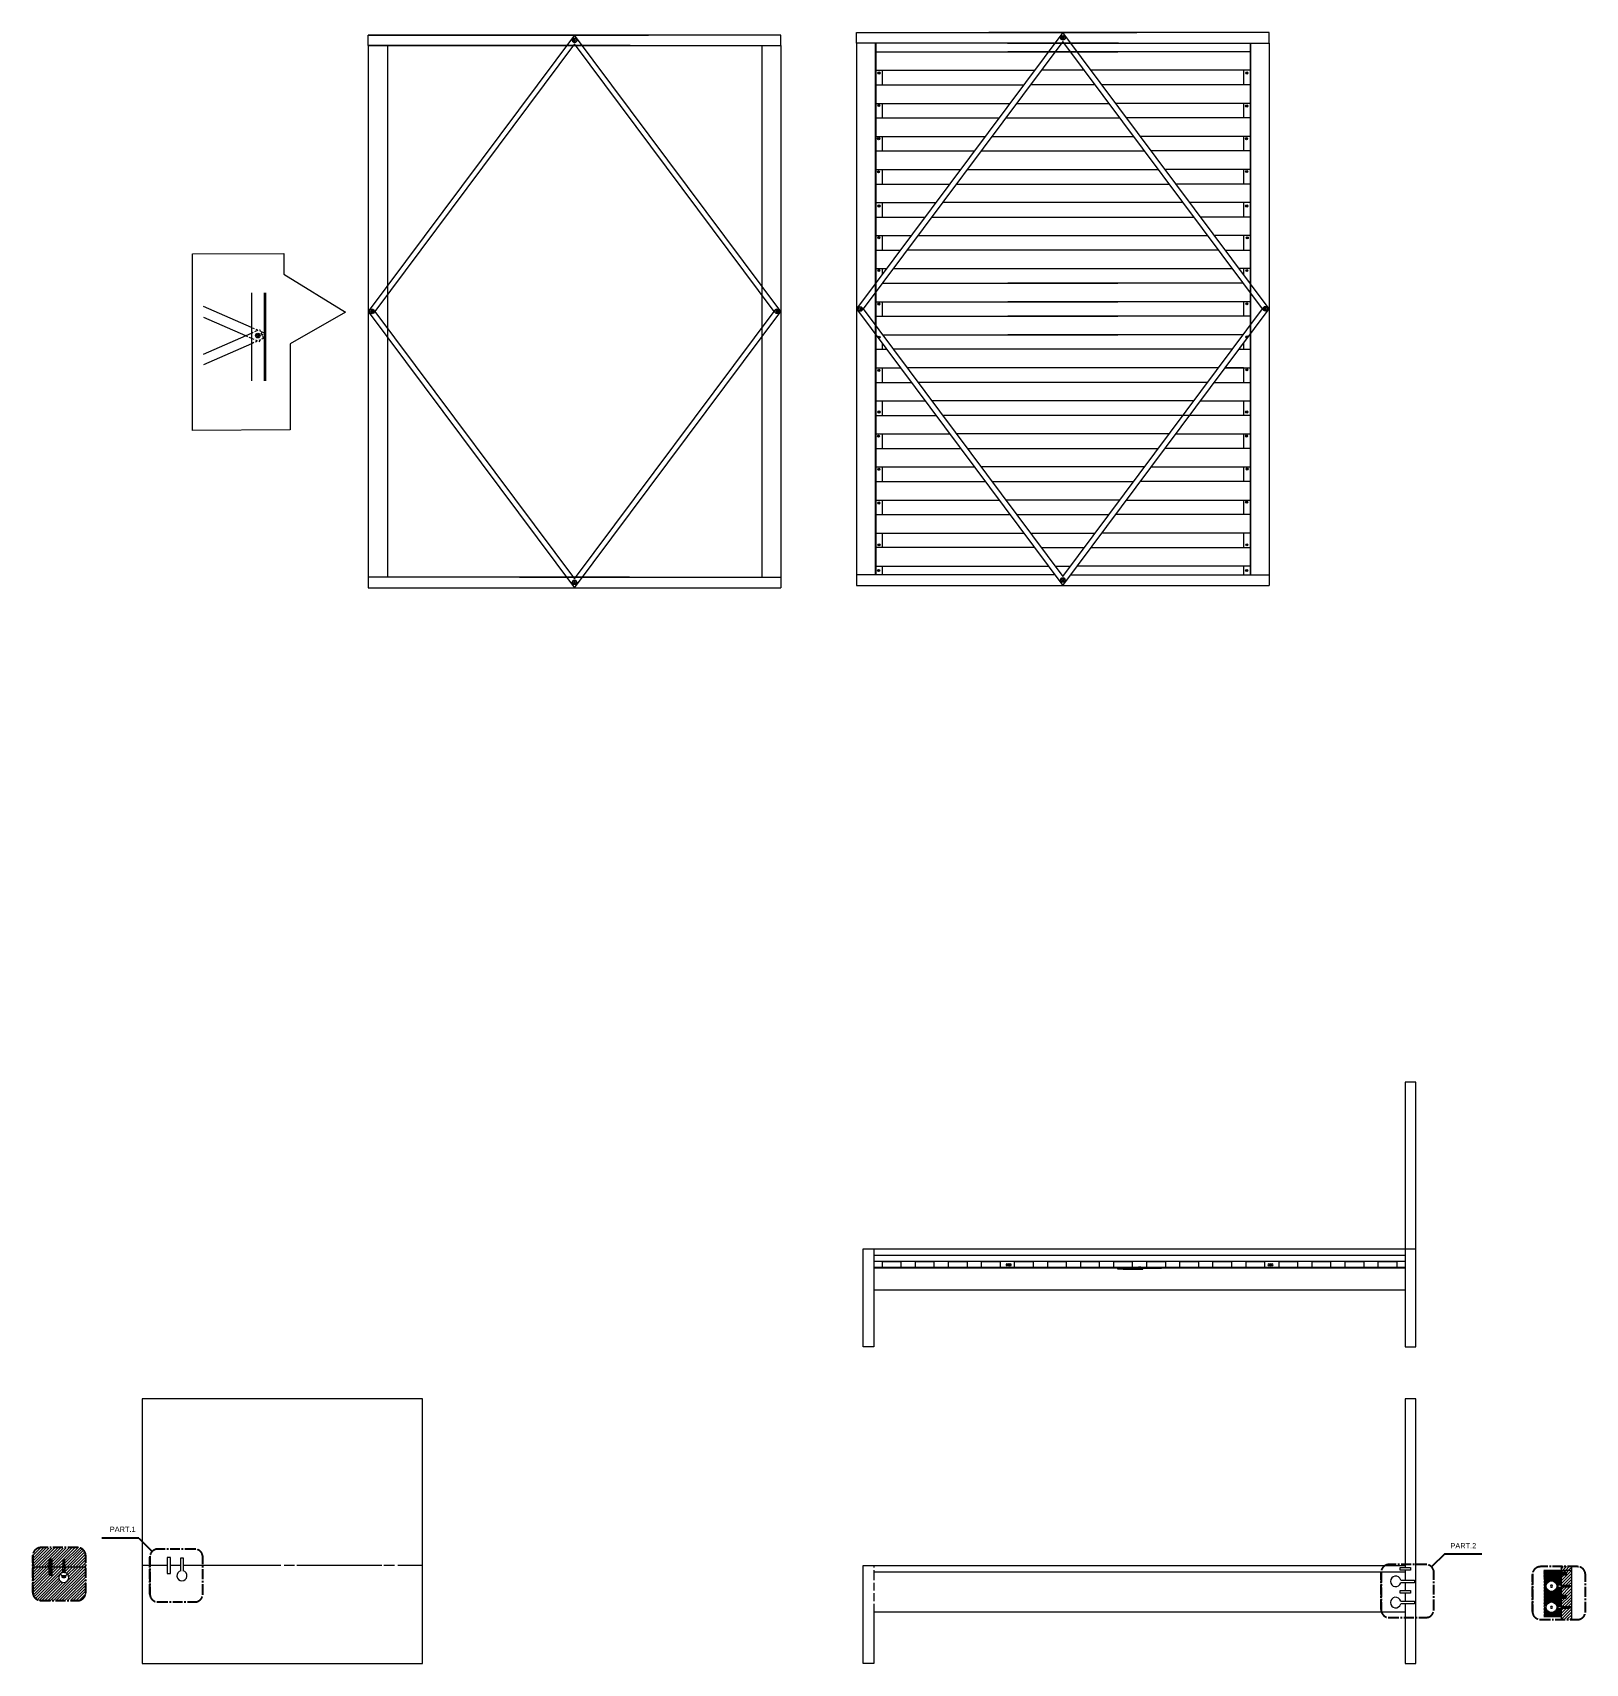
# Model space of a CAD drawing. Header units: millimetres. Extents: x -1335 to 2991, y -7 to 1980.
# Drawn here: x 2404 to 2991, y -7 to 610 of the extents above; entities that cross this region are included whole.
import ezdxf
from ezdxf.enums import TextEntityAlignment as Align

# ---------------------------------------------------------------- set-up
doc = ezdxf.new("R2010")
doc.units = ezdxf.units.MM
doc.linetypes.add('CENTER2', pattern=[1.125, 0.75, -0.125, 0.125, -0.125])
doc.linetypes.add('JIS_02_0.7', pattern=[1.35, 0.75, -0.6])
doc.layers.get('0').update_dxf_attribs({"color": 8})
doc.layers.add('A-SECT A-MCUT', color=7, linetype='Continuous', lineweight=35)
for name, color, linetype in [('campitura', 252, 'Continuous'), ('Campiture', 1, 'Continuous'), ('Struttura letto', 6, 'Continuous'), ('Vano viti', 4, 'Continuous'), ('Viti', 6, 'Continuous')]:
    doc.layers.add(name, color=color, linetype=linetype)
doc.styles.add('ARIAL', font='Arial.ttf')

# ---------------------------------------------------------------- blocks, each defined once
blk = doc.blocks.new('117327')
for p, q in [((40.06, 254.75), (40.08, 254.77)), ((40.08, 254.77), (40.08, 253.87)), ((40.28, 254.47), (40.23, 254.52)), ((40.23, 254.52), (40.23, 254.51)), ((40.24, 254.17), (40.23, 254.29)), ((40.23, 254.15), (40.24, 254.17)), ((40.24, 254.17), (40.29, 254.12)), ((40.3, 254.52), (40.28, 254.47)), ((40.31, 254.17), (40.28, 254.47)), ((40.29, 254.12), (40.31, 254.17)), ((40.35, 254.47), (40.3, 254.52)), ((40.31, 254.17), (40.36, 254.12)), ((40.37, 254.52), (40.35, 254.47)), ((40.38, 254.17), (40.35, 254.47)), ((40.36, 254.12), (40.38, 254.17)), ((40.42, 254.47), (40.37, 254.52)), ((40.38, 254.17), (40.43, 254.12)), ((40.44, 254.52), (40.42, 254.47)), ((40.45, 254.17), (40.42, 254.47)), ((40.43, 254.12), (40.45, 254.17)), ((40.49, 254.47), (40.44, 254.52)), ((40.45, 254.17), (40.5, 254.12)), ((40.51, 254.52), (40.49, 254.47)), ((40.52, 254.17), (40.49, 254.47)), ((40.5, 254.12), (40.52, 254.17)), ((40.56, 254.47), (40.51, 254.52)), ((40.52, 254.17), (40.57, 254.12)), ((40.58, 254.52), (40.56, 254.47)), ((40.59, 254.17), (40.56, 254.47)), ((40.57, 254.12), (40.59, 254.17)), ((40.63, 254.47), (40.58, 254.52)), ((40.59, 254.17), (40.64, 254.12)), ((40.65, 254.52), (40.63, 254.47)), ((40.66, 254.17), (40.63, 254.47)), ((40.64, 254.12), (40.66, 254.17)), ((40.7, 254.47), (40.65, 254.52)), ((40.66, 254.17), (40.71, 254.12)), ((40.72, 254.52), (40.7, 254.47)), ((40.73, 254.17), (40.7, 254.47)), ((40.71, 254.12), (40.73, 254.17)), ((40.77, 254.47), (40.72, 254.52)), ((40.73, 254.17), (40.78, 254.12)), ((40.8, 254.17), (40.77, 254.47)), ((40.77, 254.47), (40.8, 254.47)), ((40.78, 254.12), (40.8, 254.17)), ((40.8, 254.17), (40.8, 254.17)), ((40.83, 254.45), (40.83, 254.2))]:
    blk.add_line(p, q)
blk.add_lwpolyline([(40.08, 254.77), (40.2, 254.77, -0.414214), (40.23, 254.74), (40.23, 253.9, -0.414214), (40.2, 253.87), (40.08, 253.87), (40.06, 253.89, -0.198912), (40.03, 253.96), (40.03, 254.68)], format="xyb")
for centre, radius, start, end in [((40.13, 254.68), 0.1, 135, 180), ((40.8, 254.45), 0.025, 0, 90), ((40.8, 254.2), 0.025, 270, 0)]:
    blk.add_arc(centre, radius, start, end)
blk = doc.blocks.new('*U167')
blk.add_lwpolyline([(-0.02, 0.1), (-0.02, 0.25), (0.03, 0.1), (0.14, -0.5), (0.14, -0.65), (0.09, -0.5), (-0.02, 0.1)])
blk = doc.blocks.new('*U168')
at = {"layer": 'Viti', "color": 0, "linetype": 'ByBlock', "lineweight": -2, "transparency": 16777216}
for p in [(42.38, 270.66), (42.69, 270.66), (42.99, 270.66), (43.3, 270.66), (43.61, 270.66), (43.91, 270.66), (44.22, 270.66), (44.53, 270.66), (44.83, 270.66)]:
    blk.add_blockref('*U167', p, dxfattribs=at)
blk = doc.blocks.new('*U165')
blk.add_lwpolyline([(-0.02, 0.1), (-0.02, 0.25), (0.03, 0.1), (0.14, -0.5), (0.14, -0.65), (0.09, -0.5), (-0.02, 0.1)])
blk = doc.blocks.new('*U166')
at = {"layer": 'Viti', "color": 0, "linetype": 'ByBlock', "lineweight": -2, "transparency": 16777216}
for p in [(42.38, 270.66), (42.69, 270.66), (42.99, 270.66), (43.3, 270.66), (43.61, 270.66), (43.91, 270.66), (44.22, 270.66), (44.53, 270.66), (44.83, 270.66)]:
    blk.add_blockref('*U165', p, dxfattribs=at)
blk = doc.blocks.new('101359')
for p, q in [((40.25, 264.26), (40.25, 265.24)), ((43.85, 265.24), (43.85, 264.26)), ((43.65, 265.15), (40.45, 265.15)), ((43.65, 264.95), (40.45, 264.95)), ((43.65, 264.75), (40.45, 264.75)), ((43.65, 264.55), (40.45, 264.55)), ((43.65, 264.35), (40.45, 264.35))]:
    blk.add_line(p, q)
blk.add_lwpolyline([(44.05, 265, 0.198912), (44.02, 265.08), (43.88, 265.22, 0.198932), (43.81, 265.25), (40.29, 265.25, 0.198544), (40.22, 265.22), (40.08, 265.08, 0.199261), (40.05, 265), (40.05, 264.49, 0.198038), (40.08, 264.42), (40.22, 264.28, 0.199807), (40.29, 264.25), (43.81, 264.25, 0.198893), (43.88, 264.28), (44.02, 264.42, 0.198912), (44.05, 264.49), (44.05, 265)], format="xyb")
blk = doc.blocks.new('*U169')
blk.add_lwpolyline([(-0.01, 0.05), (0, 0.15), (0.04, 0.05), (0.13, -0.45), (0.13, -0.55), (0.08, -0.45), (-0.01, 0.05)])
blk = doc.blocks.new('*U170')
at = {"layer": 'Viti', "color": 0, "linetype": 'ByBlock', "lineweight": -2, "transparency": 16777216}
for p in [(42.38, 270.66), (42.76, 270.66), (43.15, 270.66), (43.53, 270.66), (43.91, 270.66), (44.3, 270.66), (44.68, 270.66)]:
    blk.add_blockref('*U169', p, dxfattribs=at)
blk = doc.blocks.new('101367')
for p, q in [((40.33, 268.19), (40.33, 267.01)), ((40.53, 268), (45.73, 268)), ((40.53, 267.8), (45.73, 267.8)), ((40.53, 267.6), (45.73, 267.6)), ((40.53, 267.4), (45.73, 267.4)), ((40.53, 267.2), (45.73, 267.2)), ((45.93, 268.19), (45.93, 267.01))]:
    blk.add_line(p, q)
blk.add_lwpolyline([(40.3, 268.17), (40.19, 268.06, 0.198912), (40.13, 267.92), (40.13, 267.28, 0.198912), (40.19, 267.14), (40.3, 267.03, 0.198912), (40.37, 267), (45.89, 267, 0.198912), (45.96, 267.03), (46.07, 267.14, 0.198912), (46.13, 267.28), (46.13, 267.92, 0.198912), (46.07, 268.06), (45.96, 268.17, 0.198912), (45.89, 268.2), (40.37, 268.2, 0.198912)], format="xyb", close=True)
blk = doc.blocks.new('114254')
for p, q in [((40.13, 245.68), (40.13, 244.18)), ((40.63, 245.68), (40.13, 245.68)), ((40.13, 245.3), (40.63, 245.3)), ((40.13, 244.55), (40.63, 244.55)), ((40.13, 244.18), (40.63, 244.18)), ((40.63, 245.73), (40.63, 244.13)), ((40.63, 244.18), (40.63, 245.68)), ((40.73, 245.83), (40.73, 244.03)), ((40.73, 245.83), (40.73, 245.83)), ((40.73, 244.03), (40.73, 244.03))]:
    blk.add_line(p, q)
for centre, start, end in [((40.73, 245.73), 90, 180), ((40.73, 244.13), 180, 270)]:
    blk.add_arc(centre, 0.1, start, end)

msp = doc.modelspace()

# ---------------------------------------------------------------- hatches: boundary and pattern name
at = {"layer": 'Campiture'}
h = msp.add_hatch(dxfattribs=at)
h.set_pattern_fill('ANSI31', color=256, scale=0.125)
h.set_pattern_definition([(45, (2403.483, -982.17568), (-0.280633, 0.280633), [])])
h.paths.add_polyline_path([(2975.57, 25.61), (2975.57, 23.73), (2975.57, 20.19), (2975.57, 10.61), (2982.07, 10.61), (2982.07, 13.58), (2980.35, 13.58, -0.875292), (2976.42, 14.11, -0.875292), (2980.35, 14.63), (2982.07, 14.63), (2982.07, 17.61), (2980.27, 17.61), (2980.07, 17.81), (2980.07, 18.41), (2980.27, 18.61), (2982.07, 18.61), (2982.07, 21.58), (2980.35, 21.58, -0.875292), (2976.42, 22.11, -0.875292), (2980.35, 22.63), (2982.07, 22.63), (2982.07, 25.61)])

# ---------------------------------------------------------------- linework, layer by layer
for p, q in [((2530.96, 604.63), (2530.96, 608.63)), ((2530.96, 608.63), (2636.96, 608.63)), ((2686.96, 608.63), (2530.96, 608.63)), ((2608.96, 608.63), (2530.96, 504.13)), ((2629.96, 604.63), (2530.96, 604.63)), ((2530.96, 604.63), (2530.96, 403.63)), ((2530.96, 604.63), (2686.96, 604.63)), ((2608.96, 605.29), (2533.46, 504.13)), ((2538.16, 604.63), (2538.16, 403.63)), ((2686.96, 504.13), (2608.96, 608.63)), ((2684.47, 504.13), (2608.96, 605.29)), ((2679.76, 604.63), (2679.76, 403.63)), ((2686.96, 604.63), (2686.96, 608.63)), ((2686.96, 604.63), (2686.96, 403.63)), ((2715.64, 605.54), (2715.64, 609.54)), ((2715.64, 609.54), (2821.64, 609.54)), ((2793.64, 609.54), (2715.64, 505.04)), ((2814.64, 605.54), (2715.64, 605.54)), ((2715.64, 605.54), (2715.64, 404.54)), ((2793.64, 606.2), (2718.14, 505.04)), ((2722.64, 605.54), (2722.64, 404.54)), ((2722.84, 605.54), (2722.84, 404.54)), ((2871.64, 609.54), (2765.64, 609.54)), ((2772.64, 605.54), (2871.64, 605.54)), ((2871.64, 505.04), (2793.64, 609.54)), ((2869.14, 505.04), (2793.64, 606.2)), ((2864.44, 605.54), (2864.44, 404.54)), ((2864.64, 605.54), (2864.64, 404.54)), ((2871.64, 605.54), (2871.64, 609.54)), ((2871.64, 605.54), (2871.64, 404.54)), ((2722.84, 602.29), (2814.44, 602.29)), ((2864.44, 602.29), (2772.84, 602.29)), ((2722.84, 595.29), (2783, 595.29)), ((2725.34, 595.29), (2725.34, 589.79)), ((2801.78, 595.29), (2785.5, 595.29)), ((2864.44, 595.29), (2804.28, 595.29)), ((2861.94, 595.29), (2861.94, 589.79)), ((2722.84, 589.79), (2778.9, 589.79)), ((2805.89, 589.79), (2781.39, 589.79)), ((2864.44, 589.79), (2808.38, 589.79)), ((2722.84, 582.79), (2773.67, 582.79)), ((2725.34, 582.79), (2725.34, 577.29)), ((2776.17, 582.79), (2811.11, 582.79)), ((2864.44, 582.79), (2813.61, 582.79)), ((2861.94, 582.79), (2861.94, 577.29)), ((2722.84, 577.29), (2769.57, 577.29)), ((2772.06, 577.29), (2815.22, 577.29)), ((2864.44, 577.29), (2817.71, 577.29)), ((2722.84, 570.29), (2764.34, 570.29)), ((2725.34, 570.29), (2725.34, 564.79)), ((2766.84, 570.29), (2820.44, 570.29)), ((2864.44, 570.29), (2822.94, 570.29)), ((2861.94, 570.29), (2861.94, 564.79)), ((2722.84, 564.79), (2760.24, 564.79)), ((2762.73, 564.79), (2824.55, 564.79)), ((2864.44, 564.79), (2827.04, 564.79)), ((2722.84, 557.79), (2755.01, 557.79)), ((2725.34, 557.79), (2725.34, 552.29)), ((2757.51, 557.79), (2829.77, 557.79)), ((2864.44, 557.79), (2832.27, 557.79)), ((2861.94, 557.79), (2861.94, 552.29)), ((2722.84, 552.29), (2750.91, 552.29)), ((2753.4, 552.29), (2833.88, 552.29)), ((2864.44, 552.29), (2836.37, 552.29)), ((2722.84, 545.29), (2745.68, 545.29)), ((2725.34, 545.29), (2725.34, 539.79)), ((2839.1, 545.29), (2748.18, 545.29)), ((2864.44, 545.29), (2841.6, 545.29)), ((2861.94, 545.29), (2861.94, 539.79)), ((2722.84, 539.79), (2741.58, 539.79)), ((2744.07, 539.79), (2843.21, 539.79)), ((2864.44, 539.79), (2845.7, 539.79)), ((2722.84, 532.79), (2736.35, 532.79)), ((2725.34, 532.79), (2725.34, 527.29)), ((2738.85, 532.79), (2848.43, 532.79)), ((2864.44, 532.79), (2850.93, 532.79)), ((2861.94, 532.79), (2861.94, 527.29)), ((2464.41, 525.86), (2498.96, 526.01)), ((2464.43, 459.12), (2464.41, 525.86)), ((2498.96, 526.01), (2498.99, 518.26)), ((2722.84, 527.29), (2732.25, 527.29)), ((2852.54, 527.29), (2734.74, 527.29)), ((2855.03, 527.29), (2864.44, 527.29)), ((2498.99, 518.26), (2522.37, 503.88)), ((2722.84, 520.29), (2727.02, 520.29)), ((2725.34, 520.29), (2725.34, 518.04)), ((2729.52, 520.29), (2857.76, 520.29)), ((2864.44, 520.29), (2860.26, 520.29)), ((2861.94, 520.29), (2861.94, 518.04)), ((2725.41, 514.79), (2814.44, 514.79)), ((2861.87, 514.79), (2772.84, 514.79)), ((2486.75, 511.11), (2486.75, 477.91)), ((2491.62, 511.11), (2491.62, 477.91)), ((2492.01, 511.11), (2492.01, 477.91)), ((2722.84, 507.79), (2814.44, 507.79)), ((2725.34, 507.79), (2725.34, 502.29)), ((2864.44, 507.79), (2772.84, 507.79)), ((2861.94, 507.79), (2861.94, 502.29)), ((2522.37, 503.88), (2501.39, 491.9)), ((2530.96, 504.13), (2608.96, 399.63)), ((2533.46, 504.13), (2608.96, 402.98)), ((2608.96, 399.63), (2686.96, 504.13)), ((2608.96, 402.98), (2684.47, 504.13)), ((2715.64, 505.04), (2793.64, 400.54)), ((2718.14, 505.04), (2793.64, 403.89)), ((2722.84, 502.29), (2814.44, 502.29)), ((2864.44, 502.29), (2772.84, 502.29)), ((2793.64, 400.54), (2871.64, 505.04)), ((2793.64, 403.89), (2869.14, 505.04)), ((2725.41, 495.29), (2814.44, 495.29)), ((2861.87, 495.29), (2772.84, 495.29)), ((2501.39, 491.9), (2501.39, 459.29)), ((2722.84, 489.79), (2727.02, 489.79)), ((2725.34, 492.05), (2725.34, 489.79)), ((2857.76, 489.79), (2729.52, 489.79)), ((2860.26, 489.79), (2864.64, 489.79)), ((2861.94, 492.05), (2861.94, 489.79)), ((2722.84, 482.79), (2732.25, 482.79)), ((2725.34, 482.79), (2725.34, 477.29)), ((2852.54, 482.79), (2734.74, 482.79)), ((2861.94, 482.79), (2855.03, 482.79)), ((2855.03, 482.79), (2864.44, 482.79)), ((2861.94, 482.79), (2861.94, 477.29)), ((2722.84, 477.29), (2736.35, 477.29)), ((2848.43, 477.29), (2738.85, 477.29)), ((2850.93, 477.29), (2864.44, 477.29)), ((2722.84, 470.29), (2741.58, 470.29)), ((2725.34, 470.29), (2725.34, 464.79)), ((2843.21, 470.29), (2744.07, 470.29)), ((2845.7, 470.29), (2864.44, 470.29)), ((2861.94, 470.29), (2861.94, 464.79)), ((2722.84, 464.79), (2745.68, 464.79)), ((2864.44, 464.79), (2748.18, 464.79)), ((2501.39, 459.29), (2464.43, 459.12)), ((2722.84, 457.79), (2750.91, 457.79)), ((2725.34, 457.79), (2725.34, 452.29)), ((2833.88, 457.79), (2753.4, 457.79)), ((2836.37, 457.79), (2864.44, 457.79)), ((2861.94, 457.79), (2861.94, 452.29)), ((2722.84, 452.29), (2755.01, 452.29)), ((2757.51, 452.29), (2829.77, 452.29)), ((2864.44, 452.29), (2832.27, 452.29)), ((2722.84, 445.29), (2760.24, 445.29)), ((2725.34, 445.29), (2725.34, 439.79)), ((2824.55, 445.29), (2762.73, 445.29)), ((2827.04, 445.29), (2864.44, 445.29)), ((2861.94, 445.29), (2861.94, 439.79)), ((2722.84, 439.79), (2764.34, 439.79)), ((2766.84, 439.79), (2820.44, 439.79)), ((2864.44, 439.79), (2822.94, 439.79)), ((2722.84, 432.79), (2769.57, 432.79)), ((2725.34, 432.79), (2725.34, 427.29)), ((2815.22, 432.79), (2772.06, 432.79)), ((2817.71, 432.79), (2864.44, 432.79)), ((2861.94, 432.79), (2861.94, 427.29)), ((2722.84, 427.29), (2773.67, 427.29)), ((2776.17, 427.29), (2811.11, 427.29)), ((2864.44, 427.29), (2813.61, 427.29)), ((2722.84, 420.29), (2778.9, 420.29)), ((2725.34, 420.29), (2725.34, 414.79)), ((2781.39, 420.29), (2805.89, 420.29)), ((2864.44, 420.29), (2808.38, 420.29)), ((2861.94, 420.29), (2861.94, 414.79)), ((2783, 414.79), (2722.84, 414.79)), ((2785.5, 414.79), (2801.78, 414.79)), ((2804.28, 414.79), (2864.44, 414.79)), ((2861.94, 414.79), (2864.44, 414.79)), ((2722.84, 407.79), (2788.23, 407.79)), ((2725.34, 407.79), (2725.34, 404.54)), ((2790.72, 407.79), (2796.56, 407.79)), ((2864.44, 407.79), (2799.05, 407.79)), ((2861.94, 407.79), (2861.94, 404.54)), ((2530.96, 403.63), (2530.96, 399.63)), ((2629.76, 403.63), (2530.96, 403.63)), ((2588.16, 403.63), (2686.96, 403.63)), ((2686.96, 403.63), (2686.96, 399.63)), ((2715.64, 404.54), (2715.64, 400.54)), ((2790.65, 404.54), (2715.64, 404.54)), ((2796.63, 404.54), (2871.64, 404.54)), ((2871.64, 404.54), (2871.64, 400.54)), ((2530.96, 399.63), (2686.96, 399.63)), ((2715.64, 400.54), (2871.64, 400.54)), ((2923.14, 149.63), (2927.14, 149.63)), ((2923.14, 144.88), (2722.14, 144.88)), ((2923.14, 142.58), (2722.14, 142.58)), ((2923.14, 142.38), (2722.14, 142.38)), ((2816.45, 142.18), (2821.46, 142.18)), ((2722.14, 134.13), (2923.14, 134.13)), ((2982.07, 28.11), (2986.07, 28.11)), ((2722.14, 12.4), (2923.14, 12.4)), ((2975.57, 10.61), (2982.07, 10.61))]:
    msp.add_line(p, q)
for points in [[(2609.08, 606.3), (2609.08, 606.54, -0.414214), (2609.1, 606.56), (2609.34, 606.56, 0.414214), (2609.36, 606.58), (2609.36, 606.73, 0.414214), (2609.34, 606.75), (2609.1, 606.75, -0.414214), (2609.08, 606.77), (2609.08, 607.01, 0.414214), (2609.06, 607.03), (2608.9, 607.03, 0.414214), (2608.88, 607.01), (2608.88, 606.77, -0.414214), (2608.87, 606.75), (2608.62, 606.75, 0.414214), (2608.6, 606.73), (2608.6, 606.58, 0.414214), (2608.62, 606.56), (2608.87, 606.56, -0.414214), (2608.88, 606.54), (2608.88, 606.3, 0.414214), (2608.9, 606.28), (2609.06, 606.28, 0.414214)], [(2793.76, 607.21), (2793.76, 607.45, -0.414214), (2793.77, 607.47), (2794.02, 607.47, 0.414214), (2794.04, 607.49), (2794.04, 607.64, 0.414214), (2794.02, 607.66), (2793.77, 607.66, -0.414214), (2793.76, 607.68), (2793.76, 607.92, 0.414214), (2793.74, 607.94), (2793.58, 607.94, 0.414214), (2793.56, 607.92), (2793.56, 607.68, -0.414214), (2793.54, 607.66), (2793.3, 607.66, 0.414214), (2793.28, 607.64), (2793.28, 607.49, 0.414214), (2793.3, 607.47), (2793.54, 607.47, -0.414214), (2793.56, 607.45), (2793.56, 607.21, 0.414214), (2793.58, 607.19), (2793.74, 607.19, 0.414214)], [(2724.14, 543.77), (2724.14, 543.89, -0.414214), (2724.15, 543.9), (2724.27, 543.9, 0.414214), (2724.28, 543.91), (2724.28, 543.99, 0.414214), (2724.27, 544), (2724.15, 544, -0.414214), (2724.14, 544.01), (2724.14, 544.14, 0.414214), (2724.13, 544.15), (2724.05, 544.15, 0.414214), (2724.04, 544.14), (2724.04, 544.01, -0.414214), (2724.03, 544), (2723.91, 544, 0.414214), (2723.9, 543.99), (2723.9, 543.91, 0.414214), (2723.91, 543.9), (2724.03, 543.9, -0.414214), (2724.04, 543.89), (2724.04, 543.77, 0.414214), (2724.05, 543.76), (2724.13, 543.76, 0.414214)], [(2863.14, 543.77), (2863.14, 543.89, 0.414214), (2863.13, 543.9), (2863.01, 543.9, -0.414214), (2863, 543.91), (2863, 543.99, -0.414214), (2863.01, 544), (2863.13, 544, 0.414214), (2863.14, 544.01), (2863.14, 544.14, -0.414214), (2863.15, 544.15), (2863.23, 544.15, -0.414214), (2863.24, 544.14), (2863.24, 544.01, 0.414214), (2863.25, 544), (2863.37, 544, -0.414214), (2863.38, 543.99), (2863.38, 543.91, -0.414214), (2863.37, 543.9), (2863.25, 543.9, 0.414214), (2863.24, 543.89), (2863.24, 543.77, -0.414214), (2863.23, 543.76), (2863.15, 543.76, -0.414214)], [(2532.46, 503.76), (2532.46, 504, -0.414214), (2532.48, 504.02), (2532.72, 504.02, 0.414214), (2532.74, 504.04), (2532.74, 504.19, 0.414214), (2532.72, 504.21), (2532.48, 504.21, -0.414214), (2532.46, 504.23), (2532.46, 504.47, 0.414214), (2532.44, 504.49), (2532.28, 504.49, 0.414214), (2532.26, 504.47), (2532.26, 504.23, -0.414214), (2532.24, 504.21), (2532, 504.21, 0.414214), (2531.98, 504.19), (2531.98, 504.04, 0.414214), (2532, 504.02), (2532.24, 504.02, -0.414214), (2532.26, 504), (2532.26, 503.76, 0.414214), (2532.28, 503.74), (2532.44, 503.74, 0.414214)], [(2685.62, 503.83), (2685.62, 504.08, -0.414214), (2685.64, 504.1), (2685.88, 504.1, 0.414214), (2685.9, 504.11), (2685.9, 504.27, 0.414214), (2685.88, 504.29), (2685.64, 504.29, -0.414214), (2685.62, 504.31), (2685.62, 504.55, 0.414214), (2685.6, 504.57), (2685.44, 504.57, 0.414214), (2685.42, 504.55), (2685.42, 504.31, -0.414214), (2685.4, 504.29), (2685.16, 504.29, 0.414214), (2685.14, 504.27), (2685.14, 504.11, 0.414214), (2685.16, 504.1), (2685.4, 504.1, -0.414214), (2685.42, 504.08), (2685.42, 503.83, 0.414214), (2685.44, 503.82), (2685.6, 503.82, 0.414214)], [(2717.13, 504.67), (2717.13, 504.91, -0.414214), (2717.15, 504.93), (2717.4, 504.93, 0.414214), (2717.41, 504.95), (2717.41, 505.1, 0.414214), (2717.4, 505.12), (2717.15, 505.12, -0.414214), (2717.13, 505.14), (2717.13, 505.38, 0.414214), (2717.12, 505.4), (2716.96, 505.4, 0.414214), (2716.94, 505.38), (2716.94, 505.14, -0.414214), (2716.92, 505.12), (2716.68, 505.12, 0.414214), (2716.66, 505.1), (2716.66, 504.95, 0.414214), (2716.68, 504.93), (2716.92, 504.93, -0.414214), (2716.94, 504.91), (2716.94, 504.67, 0.414214), (2716.96, 504.65), (2717.12, 504.65, 0.414214)], [(2870.29, 504.75), (2870.29, 504.99, -0.414214), (2870.31, 505.01), (2870.55, 505.01, 0.414214), (2870.57, 505.03), (2870.57, 505.18, 0.414214), (2870.55, 505.2), (2870.31, 505.2, -0.414214), (2870.29, 505.22), (2870.29, 505.46, 0.414214), (2870.27, 505.48), (2870.12, 505.48, 0.414214), (2870.1, 505.46), (2870.1, 505.22, -0.414214), (2870.08, 505.2), (2869.84, 505.2, 0.414214), (2869.82, 505.18), (2869.82, 505.03, 0.414214), (2869.84, 505.01), (2870.08, 505.01, -0.414214), (2870.1, 504.99), (2870.1, 504.75, 0.414214), (2870.12, 504.73), (2870.27, 504.73, 0.414214)], [(2489.28, 494.62), (2489.28, 494.86, -0.414214), (2489.3, 494.88), (2489.54, 494.88, 0.414214), (2489.56, 494.9), (2489.56, 495.06, 0.414214), (2489.54, 495.08), (2489.3, 495.08, -0.414214), (2489.28, 495.1), (2489.28, 495.34, 0.414214), (2489.26, 495.36), (2489.11, 495.36, 0.414214), (2489.09, 495.34), (2489.09, 495.1, -0.414214), (2489.07, 495.08), (2488.82, 495.08, 0.414214), (2488.81, 495.06), (2488.81, 494.9, 0.414214), (2488.82, 494.88), (2489.07, 494.88, -0.414214), (2489.09, 494.86), (2489.09, 494.62, 0.414214), (2489.11, 494.6), (2489.26, 494.6, 0.414214)], [(2724.14, 465.95), (2724.14, 466.08, -0.414214), (2724.15, 466.09), (2724.27, 466.09, 0.414214), (2724.28, 466.1), (2724.28, 466.18, 0.414214), (2724.27, 466.19), (2724.15, 466.19, -0.414214), (2724.14, 466.2), (2724.14, 466.32, 0.414214), (2724.13, 466.33), (2724.05, 466.33, 0.414214), (2724.04, 466.32), (2724.04, 466.2, -0.414214), (2724.03, 466.19), (2723.91, 466.19, 0.414214), (2723.9, 466.18), (2723.9, 466.1, 0.414214), (2723.91, 466.09), (2724.03, 466.09, -0.414214), (2724.04, 466.08), (2724.04, 465.95, 0.414214), (2724.05, 465.94), (2724.13, 465.94, 0.414214)], [(2863.14, 465.95), (2863.14, 466.08, 0.414214), (2863.13, 466.09), (2863.01, 466.09, -0.414214), (2863, 466.1), (2863, 466.18, -0.414214), (2863.01, 466.19), (2863.13, 466.19, 0.414214), (2863.14, 466.2), (2863.14, 466.32, -0.414214), (2863.15, 466.33), (2863.23, 466.33, -0.414214), (2863.24, 466.32), (2863.24, 466.2, 0.414214), (2863.25, 466.19), (2863.37, 466.19, -0.414214), (2863.38, 466.18), (2863.38, 466.1, -0.414214), (2863.37, 466.09), (2863.25, 466.09, 0.414214), (2863.24, 466.08), (2863.24, 465.95, -0.414214), (2863.23, 465.94), (2863.15, 465.94, -0.414214)], [(2609.03, 401.32), (2609.03, 401.56, -0.414214), (2609.05, 401.58), (2609.29, 401.58, 0.414214), (2609.31, 401.6), (2609.31, 401.75, 0.414214), (2609.29, 401.77), (2609.05, 401.77, -0.414214), (2609.03, 401.79), (2609.03, 402.03, 0.414214), (2609.01, 402.05), (2608.86, 402.05, 0.414214), (2608.84, 402.03), (2608.84, 401.79, -0.414214), (2608.82, 401.77), (2608.58, 401.77, 0.414214), (2608.56, 401.75), (2608.56, 401.6, 0.414214), (2608.58, 401.58), (2608.82, 401.58, -0.414214), (2608.84, 401.56), (2608.84, 401.32, 0.414214), (2608.86, 401.3), (2609.01, 401.3, 0.414214)], [(2793.71, 402.23), (2793.71, 402.47, -0.414214), (2793.73, 402.49), (2793.97, 402.49, 0.414214), (2793.99, 402.51), (2793.99, 402.67, 0.414214), (2793.97, 402.69), (2793.73, 402.69, -0.414214), (2793.71, 402.71), (2793.71, 402.95, 0.414214), (2793.69, 402.97), (2793.53, 402.97, 0.414214), (2793.51, 402.95), (2793.51, 402.71, -0.414214), (2793.5, 402.69), (2793.25, 402.69, 0.414214), (2793.23, 402.67), (2793.23, 402.51, 0.414214), (2793.25, 402.49), (2793.5, 402.49, -0.414214), (2793.51, 402.47), (2793.51, 402.23, 0.414214), (2793.53, 402.21), (2793.69, 402.21, 0.414214)], [(2773.32, 143.68), (2773.2, 143.68, -0.414214), (2773.19, 143.69), (2773.19, 143.82, 0.414214), (2773.18, 143.83), (2773.1, 143.83, 0.414214), (2773.09, 143.82), (2773.09, 143.69, -0.414214), (2773.08, 143.68), (2772.95, 143.68, 0.414214), (2772.94, 143.67), (2772.94, 143.59, 0.414214), (2772.95, 143.58), (2773.08, 143.58, -0.414214), (2773.09, 143.57), (2773.09, 143.45, 0.414214), (2773.1, 143.44), (2773.18, 143.44, 0.414214), (2773.19, 143.45), (2773.19, 143.57, -0.414214), (2773.2, 143.58), (2773.32, 143.58, 0.414214), (2773.33, 143.59), (2773.33, 143.67, 0.414214)], [(2872.32, 143.68), (2872.2, 143.68, -0.414214), (2872.19, 143.69), (2872.19, 143.82, 0.414214), (2872.18, 143.83), (2872.1, 143.83, 0.414214), (2872.09, 143.82), (2872.09, 143.69, -0.414214), (2872.08, 143.68), (2871.95, 143.68, 0.414214), (2871.94, 143.67), (2871.94, 143.59, 0.414214), (2871.95, 143.58), (2872.08, 143.58, -0.414214), (2872.09, 143.57), (2872.09, 143.45, 0.414214), (2872.1, 143.44), (2872.18, 143.44, 0.414214), (2872.19, 143.45), (2872.19, 143.57, -0.414214), (2872.2, 143.58), (2872.32, 143.58, 0.414214), (2872.33, 143.59), (2872.33, 143.67, 0.414214)]]:
    msp.add_lwpolyline(points, format="xyb", close=True)
for points in [[(2486.75, 498.06), (2468.57, 506)], [(2468.57, 501.96), (2484.55, 494.98)], [(2468.57, 488), (2486.75, 495.94)], [(2486.75, 491.89), (2468.57, 483.95)], [(2923.14, 112.63), (2927.14, 112.63), (2927.14, 212.63), (2923.14, 212.63), (2923.14, 112.63)], [(2718.14, 112.63), (2718.14, 149.63), (2722.14, 149.63), (2722.14, 112.63), (2718.14, 112.63)], [(2722.14, 149.63), (2923.14, 149.63), (2923.14, 147.13), (2722.14, 147.13)], [(2772.46, 143.96), (2772.76, 143.96)], [(2772.76, 143.31), (2772.46, 143.31)], [(2773.52, 143.96), (2773.81, 143.96)], [(2773.81, 143.31), (2773.52, 143.31)], [(2814.37, 142.18), (2816.45, 142.18), (2816.45, 141.98), (2814.37, 141.98), (2814.37, 142.18)], [(2816.45, 141.98), (2823.81, 141.98), (2823.81, 142.18)], [(2828.83, 142.18), (2821.46, 142.18), (2821.46, 142.38)], [(2830.9, 142.38), (2830.9, 142.18), (2828.83, 142.18), (2828.83, 142.38)], [(2871.46, 143.96), (2871.76, 143.96)], [(2871.76, 143.31), (2871.46, 143.31)], [(2872.52, 143.96), (2872.81, 143.96)], [(2872.81, 143.31), (2872.52, 143.31)], [(2551.48, 29.9), (2551.48, 92.9), (2445.48, 92.9), (2445.48, 29.9)], [(2923.14, -7.1), (2927.14, -7.1), (2927.14, 92.9), (2923.14, 92.9), (2923.14, 29.15)], [(2454.88, 29.9), (2445.48, 29.9), (2445.48, -7.1), (2551.48, -7.1)], [(2460.08, 29.9), (2456.08, 29.9)], [(2497.88, 29.9), (2460.88, 29.9)], [(2503.08, 29.9), (2499.08, 29.9)], [(2536.08, 29.9), (2503.88, 29.9)], [(2540.88, 29.9), (2536.88, 29.9)], [(2551.48, -7.1), (2551.48, 29.9), (2542.08, 29.9)], [(2718.14, -7.1), (2718.14, 29.9), (2722.14, 29.9), (2722.14, 29.15)], [(2722.14, 29.9), (2923.14, 29.9), (2923.14, 29.15)], [(2722.14, 28.15), (2722.14, 24.42)], [(2923.14, 28.15), (2923.14, 27.4), (2722.14, 27.4)], [(2923.14, 28.15), (2923.14, 24.42)], [(2975.57, 28.11), (2982.07, 28.11), (2982.07, 27.36)], [(2982.07, 26.36), (2982.07, 25.61), (2975.57, 25.61)], [(2982.07, 29.47), (2982.07, 27.36)], [(2982.07, 26.36), (2982.07, 22.63)], [(2986.07, 9.47), (2986.07, 29.47)], [(2722.14, 23.37), (2722.14, 20.4)], [(2722.14, 19.4), (2722.14, 16.42)], [(2923.14, 23.37), (2923.14, 20.4)], [(2923.14, 19.4), (2923.14, 16.42)], [(2982.07, 21.58), (2982.07, 18.61)], [(2722.14, 15.37), (2722.14, -7.1), (2718.14, -7.1)], [(2923.14, 15.37), (2923.14, -7.1)], [(2982.07, 17.61), (2982.07, 14.63)], [(2982.07, 13.58), (2982.07, 9.47)]]:
    msp.add_lwpolyline(points)
at = {"linetype": 'JIS_02_0.7'}
for points in [[(2484.55, 494.98), (2489.8, 492.69, 0.414214), (2489.82, 492.7), (2490.11, 493.36)], [(2486.75, 495.94), (2488.58, 496.74), (2489.8, 497.27, -0.414214), (2489.82, 497.26), (2491.29, 493.9, -0.414214), (2491.28, 493.87), (2490.19, 493.4), (2486.75, 491.89)], [(2490.82, 494.98), (2491.29, 496.06, 0.414214), (2491.28, 496.08), (2490.19, 496.56), (2490.11, 496.59)]]:
    msp.add_lwpolyline(points, format="xyb", dxfattribs=at)
msp.add_lwpolyline([(2489.18, 497), (2486.75, 498.06)], dxfattribs=at)
for points in [[(2725.39, 144.88), (2732.39, 144.88), (2732.39, 142.58), (2725.39, 142.58)], [(2737.89, 144.88), (2744.89, 144.88), (2744.89, 142.58), (2737.89, 142.58)], [(2750.39, 144.88), (2757.39, 144.88), (2757.39, 142.58), (2750.39, 142.58)], [(2762.89, 144.88), (2769.89, 144.88), (2769.89, 142.58), (2762.89, 142.58)], [(2775.39, 144.88), (2782.39, 144.88), (2782.39, 142.58), (2775.39, 142.58)], [(2787.89, 144.88), (2794.89, 144.88), (2794.89, 142.58), (2787.89, 142.58)], [(2800.39, 144.88), (2807.39, 144.88), (2807.39, 142.58), (2800.39, 142.58)], [(2812.89, 144.88), (2819.89, 144.88), (2819.89, 142.58), (2812.89, 142.58)], [(2825.39, 144.88), (2832.39, 144.88), (2832.39, 142.58), (2825.39, 142.58)], [(2837.89, 144.88), (2844.89, 144.88), (2844.89, 142.58), (2837.89, 142.58)], [(2850.39, 144.88), (2857.39, 144.88), (2857.39, 142.58), (2850.39, 142.58)], [(2862.89, 144.88), (2869.89, 144.88), (2869.89, 142.58), (2862.89, 142.58)], [(2875.39, 144.88), (2882.39, 144.88), (2882.39, 142.58), (2875.39, 142.58)], [(2887.89, 144.88), (2894.89, 144.88), (2894.89, 142.58), (2887.89, 142.58)], [(2900.39, 144.88), (2907.39, 144.88), (2907.39, 142.58), (2900.39, 142.58)], [(2912.89, 144.88), (2919.89, 144.88), (2919.89, 142.58), (2912.89, 142.58)]]:
    msp.add_lwpolyline(points, close=True)
for centre, radius in [((2608.98, 606.65), 0.877), ((2608.98, 606.65), 0.774), ((2793.66, 607.57), 0.877), ((2793.66, 607.57), 0.774), ((2724.09, 594.26), 0.396), ((2724.09, 594.26), 0.293), ((2863.19, 594.26), 0.396), ((2863.19, 594.26), 0.293), ((2724.01, 582), 0.396), ((2724.01, 582), 0.293), ((2863.15, 581.78), 0.396), ((2863.15, 581.78), 0.293), ((2723.96, 569.46), 0.396), ((2723.96, 569.46), 0.293), ((2863.05, 569.44), 0.396), ((2863.05, 569.44), 0.293), ((2723.93, 556.9), 0.396), ((2723.93, 556.9), 0.293), ((2863.15, 557), 0.396), ((2863.15, 557), 0.293), ((2724.09, 543.95), 0.45), ((2724.09, 543.95), 0.397), ((2863.19, 543.95), 0.45), ((2863.19, 543.95), 0.397), ((2724.04, 531.98), 0.396), ((2724.04, 531.98), 0.293), ((2863.37, 531.93), 0.396), ((2863.37, 531.93), 0.293), ((2724.04, 519.59), 0.396), ((2724.04, 519.59), 0.293), ((2863.17, 519.57), 0.396), ((2863.17, 519.57), 0.293), ((2717.04, 505.03), 0.877), ((2717.04, 505.03), 0.774), ((2724.02, 506.94), 0.396), ((2724.02, 506.94), 0.293), ((2863.17, 507.01), 0.396), ((2863.17, 507.01), 0.293), ((2870.2, 505.11), 0.877), ((2870.2, 505.11), 0.774), ((2532.36, 504.11), 0.877), ((2532.36, 504.11), 0.774), ((2685.52, 504.19), 0.877), ((2685.52, 504.19), 0.774), ((2489.18, 494.98), 0.877), ((2489.18, 494.98), 0.774), ((2724.1, 494.36), 0.396), ((2724.1, 494.36), 0.293), ((2863.18, 494.44), 0.396), ((2863.18, 494.44), 0.293), ((2724, 481.83), 0.396), ((2724, 481.83), 0.293), ((2863.23, 482), 0.396), ((2863.23, 482), 0.293), ((2724.09, 466.14), 0.45), ((2724.09, 466.14), 0.397), ((2863.19, 466.14), 0.45), ((2863.19, 466.14), 0.397), ((2723.9, 456.96), 0.396), ((2723.9, 456.96), 0.293), ((2863.11, 457.02), 0.396), ((2863.11, 457.02), 0.293), ((2724.01, 444.43), 0.396), ((2724.01, 444.43), 0.293), ((2863.31, 444.53), 0.396), ((2863.31, 444.53), 0.293), ((2724.01, 431.68), 0.396), ((2724.01, 431.68), 0.293), ((2863.15, 431.98), 0.396), ((2863.15, 431.98), 0.293), ((2724.09, 415.83), 0.396), ((2724.09, 415.83), 0.293), ((2863.19, 415.83), 0.396), ((2863.19, 415.83), 0.293), ((2608.94, 401.68), 0.877), ((2608.94, 401.68), 0.774), ((2723.96, 406.15), 0.396), ((2723.96, 406.15), 0.293), ((2793.61, 402.59), 0.877), ((2793.61, 402.59), 0.774), ((2863.15, 406.17), 0.396), ((2863.15, 406.17), 0.293), ((2773.14, 143.63), 0.5), ((2872.14, 143.63), 0.5)]:
    msp.add_circle(centre, radius)
for centre, start, end in [((2772.46, 143.63), 90, 270), ((2773.81, 143.63), 270, 90), ((2871.46, 143.63), 90, 270), ((2872.81, 143.63), 270, 90)]:
    msp.add_arc(centre, 0.325, start, end)
at = {"layer": 'A-SECT A-MCUT'}
for p, q in [((2444.22, 40.24), (2430.22, 40.24)), ((2444.22, 40.24), (2430.22, 40.24)), ((2444.22, 40.24), (2449.22, 35.24)), ((2444.22, 40.24), (2449.22, 35.24)), ((2938.08, 34.38), (2933.08, 29.38)), ((2938.08, 34.38), (2933.08, 29.38)), ((2938.08, 34.38), (2952.08, 34.38)), ((2938.08, 34.38), (2952.08, 34.38))]:
    msp.add_line(p, q, dxfattribs=at)
at = {"layer": 'A-SECT A-MCUT', "linetype": 'CENTER2', "ltscale": 5}
for points in [[(2404.07, 19.66, 0.414214), (2407.07, 16.66), (2421.07, 16.66, 0.414214), (2424.07, 19.66), (2424.07, 33.66, 0.414214), (2421.07, 36.66), (2407.07, 36.66, 0.414214), (2404.07, 33.66), (2404.07, 19.66), (2404.07, 33.66)], [(2448.35, 19.12, 0.414214), (2451.35, 16.12), (2465.35, 16.12, 0.414214), (2468.35, 19.12), (2468.35, 33.12, 0.414214), (2465.35, 36.12), (2451.35, 36.12, 0.414214), (2448.35, 33.12), (2448.35, 19.12), (2448.35, 33.12)], [(2913.96, 13.26, 0.414214), (2916.96, 10.26), (2930.96, 10.26, 0.414214), (2933.96, 13.26), (2933.96, 27.26, 0.414214), (2930.96, 30.26), (2916.96, 30.26, 0.414214), (2913.96, 27.26), (2913.96, 13.26), (2913.96, 27.26)], [(2971.24, 12.47, 0.414214), (2974.24, 9.47), (2988.24, 9.47, 0.414214), (2991.24, 12.47), (2991.24, 26.47, 0.414214), (2988.24, 29.47), (2974.24, 29.47, 0.414214), (2971.24, 26.47), (2971.24, 12.47), (2971.24, 26.47)]]:
    msp.add_lwpolyline(points, format="xyb", dxfattribs=at)
at = {"layer": 'campitura', "color": 175, "linetype": 'Continuous'}
for p, q in [((2411.39, 29.14), (2411.54, 29.29)), ((2975.57, 25.46), (2975.72, 25.61)), ((2975.57, 24.34), (2976.85, 25.61)), ((2975.57, 23.21), (2977.97, 25.61)), ((2977.09, 23.6), (2979.09, 25.61)), ((2978.7, 24.09), (2980.21, 25.61)), ((2979.51, 23.78), (2981.34, 25.61)), ((2980.08, 23.22), (2982.07, 25.22)), ((2985.95, 28.11), (2986.07, 28.23)), ((2975.57, 22.09), (2976.92, 23.44)), ((2975.57, 20.97), (2976.44, 21.83)), ((2975.57, 15.36), (2981.8, 21.58)), ((2975.57, 19.85), (2976.74, 21.01)), ((2975.57, 16.48), (2979.58, 20.48)), ((2975.57, 18.72), (2977.3, 20.45)), ((2975.57, 17.6), (2978.11, 20.13)), ((2980.05, 20.95), (2980.68, 21.58)), ((2980.61, 22.63), (2982.07, 24.09)), ((2981.73, 22.63), (2982.07, 22.97)), ((2982.07, 21.85), (2982.17, 21.95)), ((2982.63, 22.41), (2982.7, 22.48)), ((2975.57, 13.11), (2976.42, 13.96)), ((2975.57, 11.99), (2976.69, 13.1)), ((2975.57, 10.87), (2977.22, 12.51)), ((2978.57, 16.1), (2980.17, 17.71)), ((2978.68, 10.61), (2981.66, 13.58)), ((2979.42, 15.84), (2981.19, 17.61)), ((2979.81, 10.61), (2982.07, 12.87)), ((2980.24, 13.28), (2980.54, 13.58)), ((2976.44, 10.61), (2977.99, 12.15)), ((2977.56, 10.61), (2979.24, 12.29)), ((2980.93, 10.61), (2982.07, 11.74)), ((2982.05, 10.61), (2982.07, 10.62))]:
    msp.add_line(p, q, dxfattribs=at)
at = {"layer": 'Campiture', "linetype": 'Continuous'}
for p, q in [((2403.99, 29.29), (2411.21, 36.5)), ((2404.07, 33.68), (2406.9, 36.5)), ((2404.07, 32.6), (2407.98, 36.5)), ((2404.07, 31.52), (2409.05, 36.5)), ((2404.07, 30.44), (2410.13, 36.5)), ((2405.07, 29.29), (2412.29, 36.5)), ((2406.15, 29.29), (2413.36, 36.5)), ((2407.23, 29.29), (2414.44, 36.5)), ((2408.3, 29.29), (2410.19, 31.17)), ((2411.25, 32.23), (2415.52, 36.5)), ((2411.39, 31.3), (2416.6, 36.5)), ((2411.39, 30.22), (2417.67, 36.5)), ((2411.54, 29.29), (2418.75, 36.5)), ((2412.61, 29.29), (2415.49, 32.16)), ((2413.69, 29.29), (2415.49, 31.09)), ((2415.52, 32.2), (2419.83, 36.5)), ((2416.09, 31.69), (2420.91, 36.5)), ((2416.09, 30.61), (2421.98, 36.5)), ((2416.09, 29.53), (2422.72, 36.17)), ((2416.92, 29.29), (2423.3, 35.67)), ((2418, 29.29), (2423.74, 35.03)), ((2419.08, 29.29), (2424.02, 34.23)), ((2420.16, 29.29), (2424.07, 33.2)), ((2421.24, 29.29), (2424.07, 32.12)), ((2422.31, 29.29), (2424.07, 31.05)), ((2404.01, 26.07), (2407.23, 29.29)), ((2404.07, 28.29), (2405.07, 29.29)), ((2404.07, 27.21), (2406.15, 29.29)), ((2404.07, 25.06), (2408.3, 29.29)), ((2404.07, 23.98), (2409.38, 29.29)), ((2404.07, 22.9), (2410.19, 29.02)), ((2404.07, 21.82), (2410.19, 27.94)), ((2404.07, 20.75), (2410.19, 26.86)), ((2404.07, 19.66), (2410.69, 26.29)), ((2404.22, 18.74), (2414.77, 29.29)), ((2404.57, 18.01), (2415.39, 28.83)), ((2405.07, 17.43), (2415.39, 27.75)), ((2405.7, 16.99), (2413.9, 25.18)), ((2409.38, 29.29), (2410.19, 30.1)), ((2410.76, 16.66), (2423.39, 29.29)), ((2411.39, 28.06), (2412.61, 29.29)), ((2411.39, 26.99), (2413.69, 29.29)), ((2411.84, 16.66), (2424.07, 28.89)), ((2412.92, 16.66), (2424.07, 27.81)), ((2414, 16.66), (2424.07, 26.74)), ((2414.77, 29.29), (2415.49, 30.01)), ((2415.07, 16.66), (2424.07, 25.66)), ((2416.19, 28.55), (2416.92, 29.29)), ((2416.19, 27.47), (2418, 29.29)), ((2416.8, 27.01), (2419.08, 29.29)), ((2417.33, 24.3), (2422.31, 29.29)), ((2417.35, 26.48), (2420.16, 29.29)), ((2417.66, 25.71), (2421.24, 29.29)), ((2423.39, 29.29), (2424.07, 29.97)), ((2975.57, 27.93), (2975.75, 28.11)), ((2975.57, 27.7), (2975.98, 28.11)), ((2975.57, 27.48), (2976.2, 28.11)), ((2975.57, 27.25), (2976.43, 28.11)), ((2975.57, 27.03), (2976.65, 28.11)), ((2975.57, 26.81), (2976.88, 28.11)), ((2975.57, 26.58), (2977.1, 28.11)), ((2975.57, 26.36), (2977.33, 28.11)), ((2975.57, 26.13), (2977.55, 28.11)), ((2975.57, 25.91), (2977.78, 28.11)), ((2975.57, 25.68), (2978, 28.11)), ((2975.57, 27.7), (2975.98, 28.11)), ((2975.57, 26.58), (2977.1, 28.11)), ((2975.72, 25.61), (2978.22, 28.11)), ((2975.72, 25.61), (2978.22, 28.11)), ((2975.95, 25.61), (2978.45, 28.11)), ((2976.17, 25.61), (2978.67, 28.11)), ((2976.4, 25.61), (2978.9, 28.11)), ((2976.62, 25.61), (2979.12, 28.11)), ((2976.85, 25.61), (2979.35, 28.11)), ((2976.85, 25.61), (2979.35, 28.11)), ((2977.07, 25.61), (2979.57, 28.11)), ((2977.3, 25.61), (2979.8, 28.11)), ((2977.52, 25.61), (2980.02, 28.11)), ((2977.75, 25.61), (2980.25, 28.11)), ((2977.97, 25.61), (2980.47, 28.11)), ((2977.97, 25.61), (2980.47, 28.11)), ((2978.19, 25.61), (2980.69, 28.11)), ((2978.42, 25.61), (2980.92, 28.11)), ((2978.64, 25.61), (2980.07, 27.03)), ((2978.87, 25.61), (2980.07, 26.86)), ((2979.09, 25.61), (2980.07, 26.6)), ((2979.09, 25.61), (2980.07, 26.58)), ((2979.32, 25.61), (2980.17, 26.46)), ((2979.54, 25.61), (2980.29, 26.36)), ((2979.77, 25.61), (2980.52, 26.36)), ((2979.99, 25.61), (2980.74, 26.36)), ((2980.21, 25.61), (2980.96, 26.36)), ((2980.21, 25.61), (2980.96, 26.36)), ((2980.39, 27.36), (2981.14, 28.11)), ((2980.44, 25.61), (2981.19, 26.36)), ((2980.62, 27.36), (2981.37, 28.11)), ((2980.66, 25.61), (2981.41, 26.36)), ((2980.84, 27.36), (2981.59, 28.11)), ((2980.84, 27.36), (2981.59, 28.11)), ((2980.89, 25.61), (2981.64, 26.36)), ((2981.07, 27.36), (2981.82, 28.11)), ((2981.11, 25.61), (2981.86, 26.36)), ((2981.29, 27.36), (2982.04, 28.11)), ((2981.34, 25.61), (2982.09, 26.36)), ((2981.34, 25.61), (2982.07, 26.34)), ((2981.52, 27.36), (2982.07, 27.91)), ((2981.56, 25.61), (2982.07, 26.11)), ((2981.74, 27.36), (2982.07, 27.68)), ((2981.79, 25.61), (2982.07, 25.89)), ((2981.96, 27.36), (2982.71, 28.11)), ((2981.96, 27.36), (2982.07, 27.46)), ((2982.01, 25.61), (2982.07, 25.66)), ((2982.07, 28.54), (2983, 29.47)), ((2982.07, 24.09), (2986.07, 28.09)), ((2982.07, 22.97), (2986.07, 26.97)), ((2982.07, 25.22), (2983.21, 26.36)), ((2982.71, 28.11), (2984.08, 29.47)), ((2982.72, 22.5), (2986.07, 25.85)), ((2983.09, 27.36), (2983.84, 28.11)), ((2983.75, 22.41), (2986.07, 24.72)), ((2983.79, 28.11), (2985.16, 29.47)), ((2984.04, 27.19), (2984.96, 28.11)), ((2984.87, 28.11), (2986.07, 29.3)), ((2406.51, 16.72), (2414.18, 24.39)), ((2407.53, 16.66), (2414.71, 23.84)), ((2408.61, 16.66), (2415.48, 23.53)), ((2409.69, 16.66), (2416.89, 23.87)), ((2416.15, 16.66), (2424.07, 24.58)), ((2417.23, 16.66), (2424.07, 23.5)), ((2418.31, 16.66), (2424.07, 22.43)), ((2419.39, 16.66), (2424.07, 21.35)), ((2420.46, 16.66), (2424.07, 20.27)), ((2421.58, 16.71), (2424.07, 19.19)), ((2975.57, 14.23), (2983.12, 21.78)), ((2981.07, 18.61), (2984.27, 21.81)), ((2981.59, 14.63), (2986.07, 19.11)), ((2982.19, 18.61), (2985.4, 21.81)), ((2983.32, 18.61), (2986.07, 21.36)), ((2984.07, 18.24), (2986.07, 20.23)), ((2984.89, 22.43), (2986.07, 23.6)), ((2985.65, 22.06), (2986.07, 22.48)), ((2980.02, 15.31), (2982.32, 17.61)), ((2980.46, 14.63), (2983.44, 17.61)), ((2982.07, 13.99), (2986.07, 17.99)), ((2982.07, 12.87), (2986.07, 16.87)), ((2982.07, 11.74), (2984.57, 14.25)), ((2982.07, 10.62), (2985.28, 13.83)), ((2982.07, 9.5), (2986.07, 13.5)), ((2983.16, 9.47), (2986.07, 12.38)), ((2984.61, 14.29), (2986.07, 15.74)), ((2985.65, 14.2), (2986.07, 14.62)), ((2984.28, 9.47), (2986.07, 11.25)), ((2985.41, 9.47), (2986.07, 10.13))]:
    msp.add_line(p, q, dxfattribs=at)
at = {"layer": 'Struttura letto'}
msp.add_line((2410.19, 29.29), (2404.56, 29.29), dxfattribs=at)
for points in [[(2415.49, 29.29), (2411.39, 29.29)], [(2424.07, 29.29), (2416.09, 29.29)]]:
    msp.add_lwpolyline(points, dxfattribs=at)
at = {"layer": 'Vano viti'}
for points in [[(2415.49, 31.7), (2415.49, 32.2), (2416.09, 32.2), (2416.09, 31.81)], [(2415.49, 31.32), (2415.49, 31.68)], [(2415.49, 30.94), (2415.49, 31.29)], [(2415.49, 30.55), (2415.49, 30.91)], [(2416.09, 31.78), (2416.09, 31.43)], [(2416.09, 31.4), (2416.09, 31.04)], [(2416.09, 31.02), (2416.09, 30.66)], [(2456.08, 32.9), (2454.88, 32.9), (2454.88, 26.9), (2456.08, 26.9), (2456.08, 32.9)], [(2460.08, 27.88), (2460.08, 32.79), (2460.88, 32.79), (2460.88, 27.88)], [(2415.39, 27.27), (2415.39, 29.29)], [(2415.49, 30.17), (2415.49, 30.53)], [(2415.49, 29.79), (2415.49, 30.14)], [(2415.49, 29.4), (2415.49, 29.76)], [(2415.49, 29.29), (2415.49, 29.38)], [(2416.09, 30.63), (2416.09, 30.28)], [(2416.09, 30.25), (2416.09, 29.89)], [(2416.09, 29.87), (2416.09, 29.51)], [(2416.09, 29.49), (2416.09, 29.29)], [(2416.19, 29.29), (2416.19, 27.27)], [(2921.14, 29.15), (2925.14, 29.15), (2925.14, 28.15), (2921.14, 28.15), (2921.14, 29.15)], [(2921.14, 20.4), (2925.14, 20.4), (2925.14, 19.4), (2921.14, 19.4), (2921.14, 20.4)], [(2921.42, 24.42), (2926.64, 24.42), (2926.64, 23.37), (2921.42, 23.37)], [(2984.95, 21.81), (2984.85, 21.81)], [(2984.9, 22.41), (2985.17, 22.41)], [(2985.28, 21.81), (2985, 21.81)], [(2985.19, 22.41), (2985.65, 22.41), (2985.65, 21.81), (2985.29, 21.81)], [(2921.42, 16.42), (2926.64, 16.42), (2926.64, 15.37), (2921.42, 15.37)], [(2984.96, 13.81), (2984.85, 13.81)], [(2984.9, 14.41), (2985.17, 14.41)], [(2985.29, 13.81), (2985, 13.81)], [(2985.19, 14.41), (2985.65, 14.41), (2985.65, 13.81), (2985.29, 13.81)]]:
    msp.add_lwpolyline(points, dxfattribs=at)
for centre, radius, start, end in [((2415.78, 25.41), 1.9, 101.99901, 77.69252), ((2460.47, 26.02), 1.9, 101.99901, 77.69252), ((2919.49, 23.9), 2, 15.21846, 344.78154), ((2919.49, 15.9), 2, 15.21846, 344.78154)]:
    msp.add_arc(centre, radius, start, end, dxfattribs=at)
at = {"layer": 'Viti'}
for p, q in [((2414.31, 26.35), (2414.15, 26.35)), ((2415, 26.07), (2416.57, 26.07)), ((2416.14, 27.99), (2415.44, 27.99)), ((2415.44, 27.99), (2415.44, 27.93)), ((2415.44, 25.41), (2416.14, 25.47)), ((2415.44, 25.41), (2416.13, 25.41)), ((2415.54, 29.29), (2416.04, 29.29)), ((2416.14, 25.42), (2416.14, 25.47)), ((2417.25, 26.35), (2417.42, 26.35)), ((2982.07, 22.41), (2982.09, 22.41)), ((2982.07, 21.81), (2982.19, 21.81)), ((2982.14, 22.41), (2982.39, 22.41)), ((2982.24, 21.81), (2982.5, 21.81)), ((2982.44, 22.41), (2982.7, 22.41)), ((2982.55, 21.81), (2982.81, 21.81)), ((2982.75, 22.41), (2983.01, 22.41)), ((2982.86, 21.81), (2983.11, 21.81)), ((2983.06, 22.41), (2983.31, 22.41)), ((2983.16, 21.81), (2983.42, 21.81)), ((2983.36, 22.41), (2983.62, 22.41)), ((2983.47, 21.81), (2983.73, 21.81)), ((2983.67, 22.41), (2983.93, 22.41)), ((2983.78, 21.81), (2984.03, 21.81)), ((2983.98, 22.41), (2984.23, 22.41)), ((2984.08, 21.81), (2984.34, 21.81)), ((2984.28, 22.41), (2984.54, 22.41)), ((2984.39, 21.81), (2984.65, 21.81)), ((2984.59, 22.41), (2984.85, 22.41)), ((2984.7, 21.81), (2984.85, 21.81)), ((2985.07, 22.36), (2985.17, 22.31)), ((2985.23, 21.94), (2985.07, 21.86)), ((2985.17, 22.31), (2985.17, 22.46)), ((2985.17, 22.46), (2985.23, 22.28)), ((2985.23, 21.94), (2985.17, 22.31)), ((2985.23, 22.28), (2985.57, 22.11)), ((2985.23, 22.28), (2985.28, 21.97)), ((2985.29, 21.79), (2985.23, 21.94)), ((2985.57, 22.11), (2985.28, 21.97)), ((2985.28, 21.97), (2985.29, 21.79)), ((2982.07, 14.41), (2982.09, 14.41)), ((2982.07, 13.81), (2982.19, 13.81)), ((2982.14, 14.41), (2982.39, 14.41)), ((2982.24, 13.81), (2982.5, 13.81)), ((2982.44, 14.41), (2982.7, 14.41)), ((2982.55, 13.81), (2982.81, 13.81)), ((2982.75, 14.41), (2983.01, 14.41)), ((2982.86, 13.81), (2983.11, 13.81)), ((2983.06, 14.41), (2983.31, 14.41)), ((2983.16, 13.81), (2983.42, 13.81)), ((2983.36, 14.41), (2983.62, 14.41)), ((2983.47, 13.81), (2983.73, 13.81)), ((2983.67, 14.41), (2983.93, 14.41)), ((2983.78, 13.81), (2984.03, 13.81)), ((2983.98, 14.41), (2984.23, 14.41)), ((2984.08, 13.81), (2984.34, 13.81)), ((2984.28, 14.41), (2984.54, 14.41)), ((2984.39, 13.81), (2984.65, 13.81)), ((2984.59, 14.41), (2984.85, 14.41)), ((2984.7, 13.81), (2984.85, 13.81)), ((2985.07, 14.36), (2985.17, 14.31)), ((2985.23, 13.94), (2985.07, 13.86)), ((2985.17, 14.31), (2985.17, 14.46)), ((2985.17, 14.46), (2985.23, 14.28)), ((2985.23, 13.94), (2985.17, 14.31)), ((2985.23, 14.28), (2985.57, 14.11)), ((2985.23, 14.28), (2985.28, 13.97)), ((2985.29, 13.79), (2985.23, 13.94)), ((2985.57, 14.11), (2985.28, 13.97)), ((2985.28, 13.97), (2985.29, 13.79))]:
    msp.add_line(p, q, dxfattribs=at)
for points in [[(2415.54, 31.72), (2415.54, 31.78, -0.175452), (2415.61, 31.97), (2415.78, 32.18, -0.468375), (2415.8, 32.18), (2415.97, 31.97, -0.149), (2416.04, 31.81, -0.149)], [(2980.47, 22.46), (2980.72, 22.32, -0.259444), (2980.83, 22.11), (2980.83, 22.11, -0.259444), (2980.72, 21.9), (2980.47, 21.76)], [(2980.47, 14.46), (2980.72, 14.32, -0.259444), (2980.83, 14.11), (2980.83, 14.11, -0.259444), (2980.72, 13.9), (2980.47, 13.76)]]:
    msp.add_lwpolyline(points, format="xyb", dxfattribs=at)
for points in [[(2415.54, 31.34), (2415.54, 31.67)], [(2415.54, 30.96), (2415.54, 31.29)], [(2415.54, 30.57), (2415.54, 30.91)], [(2416.04, 31.76), (2416.04, 31.43)], [(2416.04, 31.38), (2416.04, 31.04)], [(2416.04, 30.99), (2416.04, 30.66)], [(2415.44, 27.86), (2415.39, 27.88), (2415.44, 27.93)], [(2415.44, 27.79), (2415.39, 27.81), (2415.44, 27.86)], [(2415.44, 27.72), (2415.39, 27.74), (2415.44, 27.79)], [(2415.44, 27.65), (2415.39, 27.67), (2415.44, 27.72)], [(2415.44, 27.58), (2415.39, 27.6), (2415.44, 27.65)], [(2415.44, 27.51), (2415.39, 27.53), (2415.44, 27.58)], [(2415.44, 27.44), (2415.39, 27.46), (2415.44, 27.51)], [(2415.44, 27.37), (2415.39, 27.39), (2415.44, 27.44)], [(2415.44, 27.3), (2415.39, 27.32), (2415.44, 27.37)], [(2415.39, 27.25), (2415.44, 27.3)], [(2415.44, 25.41), (2415.39, 25.43), (2415.43, 25.47)], [(2415.44, 27.99), (2415.44, 28.39), (2416.14, 28.39), (2416.14, 27.99)], [(2415.44, 27.93), (2416.14, 27.99)], [(2415.44, 27.86), (2416.14, 27.92)], [(2415.44, 27.79), (2416.14, 27.85)], [(2415.44, 27.72), (2416.14, 27.78)], [(2415.44, 27.65), (2416.14, 27.71)], [(2415.44, 27.58), (2416.14, 27.64)], [(2415.44, 27.51), (2416.14, 27.57)], [(2415.44, 27.44), (2416.14, 27.5)], [(2415.44, 27.37), (2416.14, 27.43)], [(2415.44, 27.3), (2416.14, 27.36)], [(2415.49, 28.39), (2415.49, 29.29), (2416.09, 29.29), (2416.09, 28.39)], [(2415.54, 30.19), (2415.54, 30.52)], [(2415.54, 29.81), (2415.54, 30.14)], [(2415.54, 29.42), (2415.54, 29.76)], [(2415.54, 29.29), (2415.54, 29.37)], [(2416.03, 27.28), (2416.14, 27.29)], [(2416.04, 30.61), (2416.04, 30.28)], [(2416.04, 30.23), (2416.04, 29.9)], [(2416.04, 29.85), (2416.04, 29.51)], [(2416.04, 29.46), (2416.04, 29.29)], [(2416.14, 27.92), (2416.19, 27.97), (2416.14, 27.99)], [(2416.14, 27.85), (2416.19, 27.9), (2416.14, 27.92)], [(2416.14, 27.78), (2416.19, 27.83), (2416.14, 27.85)], [(2416.14, 27.71), (2416.19, 27.76), (2416.14, 27.78)], [(2416.14, 27.64), (2416.19, 27.69), (2416.14, 27.71)], [(2416.14, 27.57), (2416.19, 27.62), (2416.14, 27.64)], [(2416.14, 27.5), (2416.19, 27.55), (2416.14, 27.57)], [(2416.14, 27.43), (2416.19, 27.48), (2416.14, 27.5)], [(2416.14, 27.36), (2416.19, 27.41), (2416.14, 27.43)], [(2416.14, 27.29), (2416.19, 27.34), (2416.14, 27.36)], [(2416.17, 27.25), (2416.19, 27.27), (2416.14, 27.29)], [(2980.35, 22.63), (2982.07, 22.63), (2982.07, 21.58), (2980.35, 21.58)], [(2982.07, 22.46), (2980.47, 22.46), (2980.47, 21.76), (2982.07, 21.76)], [(2984.85, 22.41), (2984.85, 22.56), (2984.9, 22.41), (2985, 21.83), (2985.01, 21.67), (2984.95, 21.82), (2984.85, 22.41)], [(2980.35, 14.63), (2982.07, 14.63), (2982.07, 13.58), (2980.35, 13.58)], [(2982.07, 14.46), (2980.47, 14.46), (2980.47, 13.76), (2982.07, 13.76)], [(2984.85, 14.41), (2984.85, 14.56), (2984.9, 14.41), (2985, 13.83), (2985.01, 13.67), (2984.95, 13.82), (2984.85, 14.41)]]:
    msp.add_lwpolyline(points, dxfattribs=at)
for points in [[(2978.22, 22.46), (2978.02, 22.11), (2978.22, 21.76), (2978.62, 21.76), (2978.82, 22.11), (2978.62, 22.46)], [(2978.22, 14.45), (2978.02, 14.11), (2978.22, 13.76), (2978.62, 13.76), (2978.82, 14.11), (2978.62, 14.45)]]:
    msp.add_lwpolyline(points, close=True, dxfattribs=at)
for centre in [(2978.42, 22.11), (2978.42, 14.11)]:
    msp.add_circle(centre, 2, dxfattribs=at)
for centre, radius, start, end in [((2415.78, 25.41), 1.89, 29.95894, 150.04106), ((2414.6, 26.07), 0.4, 0, 135), ((2416.13, 25.42), 0.01, 270, 0), ((2416.97, 26.07), 0.4, 45, 180), ((2984.85, 22.31), 0.5, 270, 281.77635), ((2984.85, 21.91), 0.5, 63.43495, 84.53427), ((2984.85, 22.31), 0.5, 287.45698, 296.56505), ((2984.85, 14.31), 0.5, 270, 281.77635), ((2984.85, 13.91), 0.5, 63.43495, 84.53427), ((2984.85, 14.31), 0.5, 287.45698, 296.56505)]:
    msp.add_arc(centre, radius, start, end, dxfattribs=at)

# ---------------------------------------------------------------- block references
at = {"rotation": 270}
msp.add_blockref('117327', (2568.31, 182.81), dxfattribs=at)
at = {"layer": 'Viti'}
for name, p, rotation in [('101367', (2143.19, 72.42), 270), ('*U170', (2686.25, -13), 90.00000000000001), ('114254', (2660.71, -14.66), 90)]:
    msp.add_blockref(name, p, dxfattribs=dict(at, rotation=rotation))
for name, p in [('101359', (2940.02, -237.89)), ('101359', (2940.02, -246.64)), ('*U168', (2939.72, -248.35)), ('*U166', (2939.72, -256.35))]:
    msp.add_blockref(name, p, dxfattribs=at)

# ---------------------------------------------------------------- texts
at = {"style": 'ARIAL'}
for tag, p in [('PART.1', (2438.07, 44.6)), ('PART.1', (2438.07, 44.6)), ('PART.2', (2945.08, 38.38))]:
    msp.add_attdef(tag, text='1', height=2, dxfattribs=at).set_placement(p, align=Align.TOP_CENTER)

doc.saveas('drawing.dxf')
